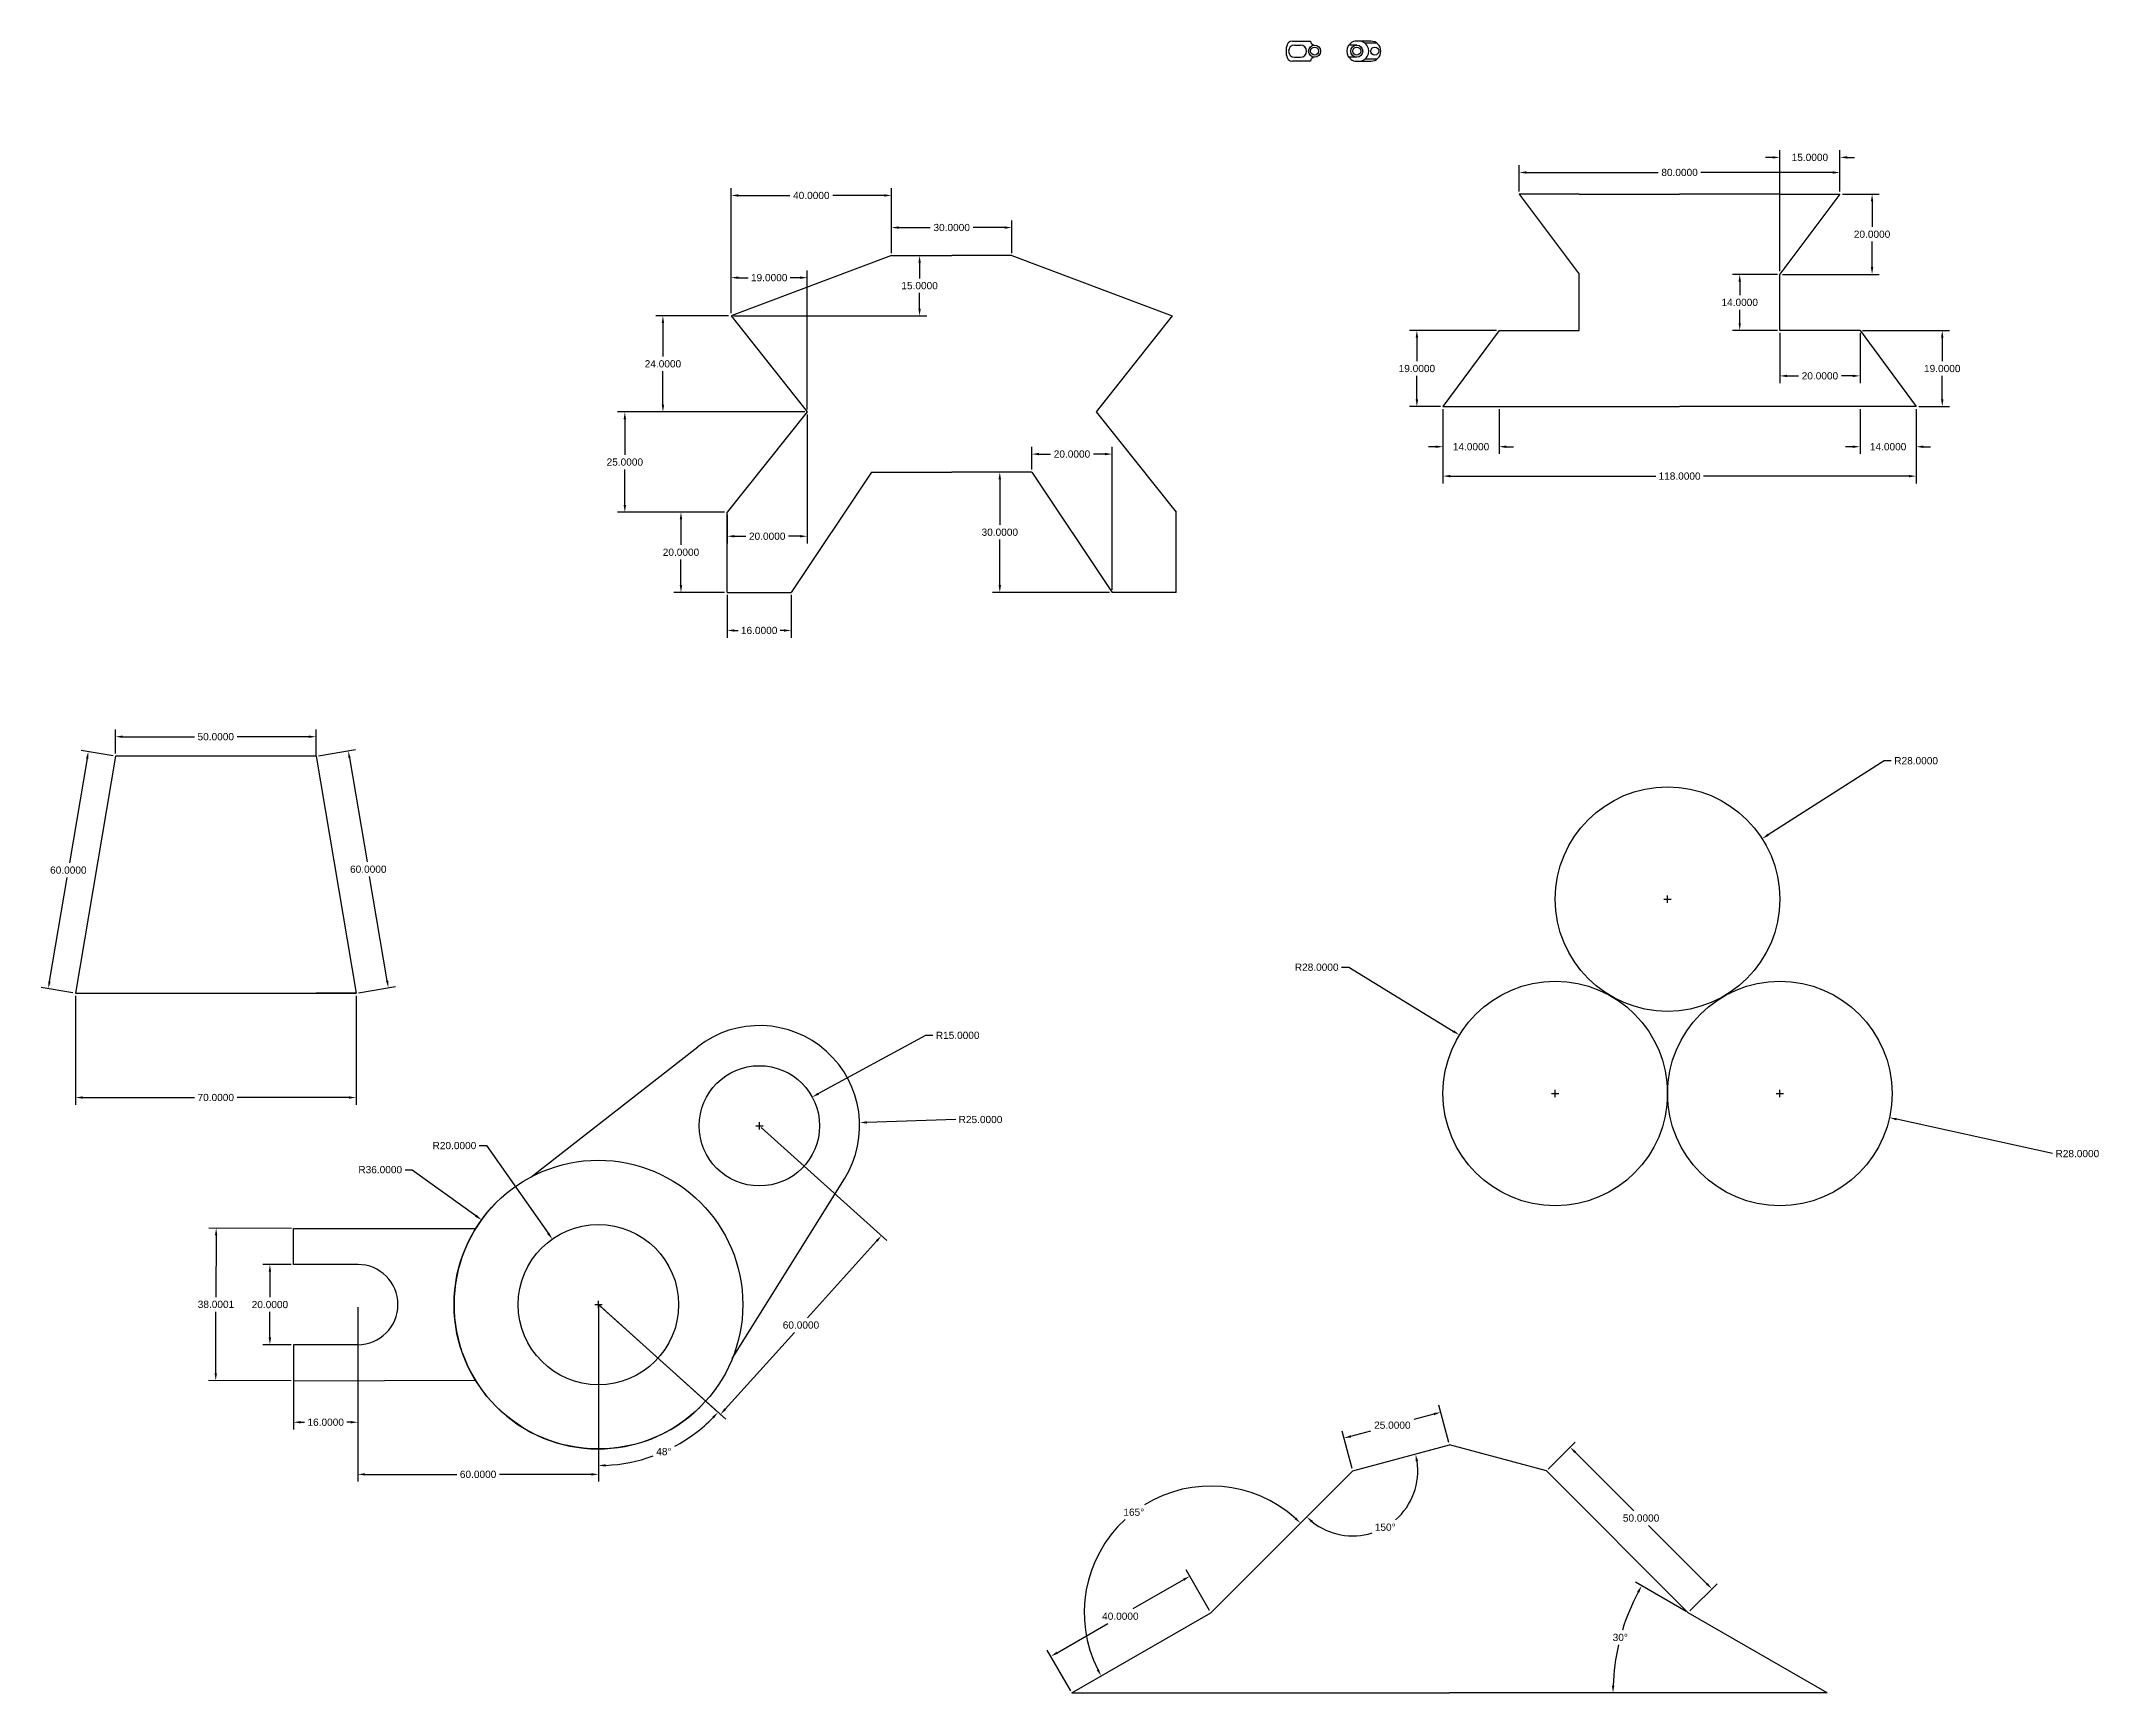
# Model space of a CAD drawing. Header units: metres. Extents: x -308 to 205, y -400 to 12.
import ezdxf

# ---------------------------------------------------------------- set-up
doc = ezdxf.new("R2010")
doc.units = ezdxf.units.M
doc.header["$MEASUREMENT"] = 0
doc.styles.get("Standard").update_dxf_attribs({"font": 'arial.ttf'})
doc.dimstyles.get("Standard").update_dxf_attribs({"dimscale": 10, "dimtxt": 0.18, "dimasz": 0.18, "dimexe": 0.18, "dimexo": 0.0625, "dimgap": 0.09, "dimtad": 0, "dimtih": 1, "dimtoh": 1, "dimdec": 4, "dimzin": 0, "dimdsep": 46, "dimtxsty": 'Standard', "dimcen": 0.09, "dimadec": 0, "dimazin": 0, "dimtfac": 1, "dimtdec": 4, "dimtofl": 0, "dimtmove": 0, "dimatfit": 3, "dimfxl": 1, "dimtolj": 1, "dimtzin": 0, "dimarcsym": 0})

msp = doc.modelspace()

# ---------------------------------------------------------------- blocks, each defined once
blk = doc.blocks.new('*D2')
at = {"color": 0, "lineweight": -2, "transparency": 16777216}
for p, q in [((41.5, -79.29), (41.5, -90.47)), ((55.5, -79.29), (55.5, -90.47)), ((39.7, -88.67), (37.9, -88.67)), ((57.3, -88.67), (59.1, -88.67))]:
    blk.add_line(p, q, dxfattribs=at)
at = {"color": 0, "transparency": 16777216}
for points in [[(39.7, -88.37), (39.7, -88.97), (41.5, -88.67)], [(57.3, -88.37), (57.3, -88.97), (55.5, -88.67)]]:
    blk.add_solid(points, dxfattribs=at)
at = {"layer": 'Defpoints', "color": 0, "transparency": 16777216}
for p in [(41.5, -78.67), (55.5, -78.67), (41.5, -88.67)]:
    blk.add_point(p, dxfattribs=at)
at = {"color": 0, "transparency": 16777216, "insert": (48.5, -88.67), "char_height": 1.8, "attachment_point": 5}
blk.add_mtext('\\A1;14.0000', dxfattribs=at)
blk = doc.blocks.new('*D3')
at = {"color": 0, "lineweight": -2, "transparency": 16777216}
for p, q in [((54.88, -59.67), (33.2, -59.67)), ((35, -61.47), (35, -67.35)), ((35, -76.87), (35, -70.99)), ((40.88, -78.67), (33.2, -78.67))]:
    blk.add_line(p, q, dxfattribs=at)
at = {"color": 0, "transparency": 16777216}
for points in [[(34.7, -61.47), (35.3, -61.47), (35, -59.67)], [(34.7, -76.87), (35.3, -76.87), (35, -78.67)]]:
    blk.add_solid(points, dxfattribs=at)
at = {"layer": 'Defpoints', "color": 0, "transparency": 16777216}
for p in [(55.5, -59.67), (35, -78.67), (41.5, -78.67)]:
    blk.add_point(p, dxfattribs=at)
at = {"color": 0, "transparency": 16777216, "insert": (35, -69.17), "char_height": 1.8, "attachment_point": 5}
blk.add_mtext('\\A1;19.0000', dxfattribs=at)
blk = doc.blocks.new('*D4')
at = {"color": 0, "lineweight": -2, "transparency": 16777216}
for p, q in [((145.5, -79.29), (145.5, -90.47)), ((159.5, -79.29), (159.5, -90.47)), ((143.7, -88.67), (141.9, -88.67)), ((161.3, -88.67), (163.1, -88.67))]:
    blk.add_line(p, q, dxfattribs=at)
at = {"color": 0, "transparency": 16777216}
for points in [[(143.7, -88.37), (143.7, -88.97), (145.5, -88.67)], [(161.3, -88.37), (161.3, -88.97), (159.5, -88.67)]]:
    blk.add_solid(points, dxfattribs=at)
at = {"layer": 'Defpoints', "color": 0, "transparency": 16777216}
for p in [(145.5, -78.67), (159.5, -78.67), (159.5, -88.67)]:
    blk.add_point(p, dxfattribs=at)
at = {"color": 0, "transparency": 16777216, "insert": (152.5, -88.67), "char_height": 1.8, "attachment_point": 5}
blk.add_mtext('\\A1;14.0000', dxfattribs=at)
blk = doc.blocks.new('*D5')
at = {"color": 0, "lineweight": -2, "transparency": 16777216}
for p, q in [((146.13, -59.67), (167.8, -59.67)), ((166, -61.47), (166, -67.35)), ((166, -76.87), (166, -70.99)), ((160.13, -78.67), (167.8, -78.67))]:
    blk.add_line(p, q, dxfattribs=at)
at = {"color": 0, "transparency": 16777216}
for points in [[(165.7, -61.47), (166.3, -61.47), (166, -59.67)], [(165.7, -76.87), (166.3, -76.87), (166, -78.67)]]:
    blk.add_solid(points, dxfattribs=at)
at = {"layer": 'Defpoints', "color": 0, "transparency": 16777216}
for p in [(145.5, -59.67), (159.5, -78.67), (166, -78.67)]:
    blk.add_point(p, dxfattribs=at)
at = {"color": 0, "transparency": 16777216, "insert": (166, -69.17), "char_height": 1.8, "attachment_point": 5}
blk.add_mtext('\\A1;19.0000', dxfattribs=at)
blk = doc.blocks.new('*D6')
at = {"color": 0, "lineweight": -2, "transparency": 16777216}
for p, q in [((41.5, -79.29), (41.5, -97.8)), ((159.5, -79.29), (159.5, -97.8)), ((43.3, -96), (94.56, -96)), ((157.7, -96), (106.45, -96))]:
    blk.add_line(p, q, dxfattribs=at)
at = {"color": 0, "transparency": 16777216}
for points in [[(43.3, -95.7), (43.3, -96.3), (41.5, -96)], [(157.7, -95.7), (157.7, -96.3), (159.5, -96)]]:
    blk.add_solid(points, dxfattribs=at)
at = {"layer": 'Defpoints', "color": 0, "transparency": 16777216}
for p in [(41.5, -78.67), (159.5, -78.67), (41.5, -96)]:
    blk.add_point(p, dxfattribs=at)
at = {"color": 0, "transparency": 16777216, "insert": (100.5, -96), "char_height": 1.8, "attachment_point": 5}
blk.add_mtext('\\A1;118.0000', dxfattribs=at)
blk = doc.blocks.new('*D7')
at = {"color": 0, "lineweight": -2, "transparency": 16777216}
for p, q in [((125.5, -60.29), (125.5, -72.8)), ((145.5, -60.29), (145.5, -72.8)), ((127.3, -71), (130.16, -71)), ((143.7, -71), (140.85, -71))]:
    blk.add_line(p, q, dxfattribs=at)
at = {"color": 0, "transparency": 16777216}
for points in [[(127.3, -70.7), (127.3, -71.3), (125.5, -71)], [(143.7, -70.7), (143.7, -71.3), (145.5, -71)]]:
    blk.add_solid(points, dxfattribs=at)
at = {"layer": 'Defpoints', "color": 0, "transparency": 16777216}
for p in [(125.5, -59.67), (145.5, -59.67), (125.5, -71)]:
    blk.add_point(p, dxfattribs=at)
at = {"color": 0, "transparency": 16777216, "insert": (135.5, -71), "char_height": 1.8, "attachment_point": 5}
blk.add_mtext('\\A1;20.0000', dxfattribs=at)
blk = doc.blocks.new('*D8')
at = {"color": 0, "lineweight": -2, "transparency": 16777216}
for p, q in [((124.88, -45.67), (113.7, -45.67)), ((115.5, -47.47), (115.5, -50.85)), ((115.5, -57.87), (115.5, -54.49)), ((124.88, -59.67), (113.7, -59.67))]:
    blk.add_line(p, q, dxfattribs=at)
at = {"color": 0, "transparency": 16777216}
for points in [[(115.2, -47.47), (115.8, -47.47), (115.5, -45.67)], [(115.2, -57.87), (115.8, -57.87), (115.5, -59.67)]]:
    blk.add_solid(points, dxfattribs=at)
at = {"layer": 'Defpoints', "color": 0, "transparency": 16777216}
for p in [(115.5, -45.67), (125.5, -45.67), (125.5, -59.67)]:
    blk.add_point(p, dxfattribs=at)
at = {"color": 0, "transparency": 16777216, "insert": (115.5, -52.67), "char_height": 1.8, "attachment_point": 5}
blk.add_mtext('\\A1;14.0000', dxfattribs=at)
blk = doc.blocks.new('*D10')
at = {"color": 0, "lineweight": -2, "transparency": 16777216}
for p, q in [((60.5, -25.04), (60.5, -18.46)), ((62.3, -20.26), (95.17, -20.26)), ((138.7, -20.26), (105.84, -20.26)), ((140.5, -25.04), (140.5, -18.46))]:
    blk.add_line(p, q, dxfattribs=at)
at = {"color": 0, "transparency": 16777216}
for points in [[(62.3, -19.96), (62.3, -20.56), (60.5, -20.26)], [(138.7, -19.96), (138.7, -20.56), (140.5, -20.26)]]:
    blk.add_solid(points, dxfattribs=at)
at = {"layer": 'Defpoints', "color": 0, "transparency": 16777216}
for p in [(140.5, -20.26), (60.5, -25.67), (140.5, -25.67)]:
    blk.add_point(p, dxfattribs=at)
at = {"color": 0, "transparency": 16777216, "insert": (100.5, -20.26), "char_height": 1.8, "attachment_point": 5}
blk.add_mtext('\\A1;80.0000', dxfattribs=at)
blk = doc.blocks.new('*D11')
at = {"color": 0, "lineweight": -2, "transparency": 16777216}
for p, q in [((125.5, -44.88), (125.5, -14.7)), ((140.5, -24.88), (140.5, -14.7)), ((123.7, -16.5), (121.9, -16.5)), ((142.3, -16.5), (144.1, -16.5))]:
    blk.add_line(p, q, dxfattribs=at)
at = {"color": 0, "transparency": 16777216}
for points in [[(123.7, -16.2), (123.7, -16.8), (125.5, -16.5)], [(142.3, -16.2), (142.3, -16.8), (140.5, -16.5)]]:
    blk.add_solid(points, dxfattribs=at)
at = {"layer": 'Defpoints', "color": 0, "transparency": 16777216}
for p in [(125.5, -16.5), (140.5, -25.5), (125.5, -45.5)]:
    blk.add_point(p, dxfattribs=at)
at = {"color": 0, "transparency": 16777216, "insert": (133, -16.5), "char_height": 1.8, "attachment_point": 5}
blk.add_mtext('\\A1;15.0000', dxfattribs=at)
blk = doc.blocks.new('*D12')
at = {"color": 0, "lineweight": -2, "transparency": 16777216}
for p, q in [((141.13, -25.67), (150.3, -25.67)), ((148.5, -27.47), (148.5, -33.85)), ((148.5, -43.87), (148.5, -37.49)), ((126.13, -45.67), (150.3, -45.67))]:
    blk.add_line(p, q, dxfattribs=at)
at = {"color": 0, "transparency": 16777216}
for points in [[(148.2, -27.47), (148.8, -27.47), (148.5, -25.67)], [(148.2, -43.87), (148.8, -43.87), (148.5, -45.67)]]:
    blk.add_solid(points, dxfattribs=at)
at = {"layer": 'Defpoints', "color": 0, "transparency": 16777216}
for p in [(140.5, -25.67), (125.5, -45.67), (148.5, -45.67)]:
    blk.add_point(p, dxfattribs=at)
at = {"color": 0, "transparency": 16777216, "insert": (148.5, -35.67), "char_height": 1.8, "attachment_point": 5}
blk.add_mtext('\\A1;20.0000', dxfattribs=at)
blk = doc.blocks.new('*D13')
at = {"color": 0, "lineweight": -2, "transparency": 16777216}
for p, q in [((-61.63, -95), (-70.8, -95)), ((-69, -96.8), (-69, -108.18)), ((-69, -123.2), (-69, -111.82)), ((-41.63, -125), (-70.8, -125))]:
    blk.add_line(p, q, dxfattribs=at)
at = {"color": 0, "transparency": 16777216}
for points in [[(-69.3, -96.8), (-68.7, -96.8), (-69, -95)], [(-69.3, -123.2), (-68.7, -123.2), (-69, -125)]]:
    blk.add_solid(points, dxfattribs=at)
at = {"layer": 'Defpoints', "color": 0, "transparency": 16777216}
for p in [(-61, -95), (-69, -125), (-41, -125)]:
    blk.add_point(p, dxfattribs=at)
at = {"color": 0, "transparency": 16777216, "insert": (-69, -110), "char_height": 1.8, "attachment_point": 5}
blk.add_mtext('\\A1;30.0000', dxfattribs=at)
blk = doc.blocks.new('*D14')
at = {"color": 0, "lineweight": -2, "transparency": 16777216}
for p, q in [((-61, -94.38), (-61, -88.7)), ((-59.2, -90.5), (-56.35, -90.5)), ((-42.8, -90.5), (-45.65, -90.5)), ((-41, -124.38), (-41, -88.7))]:
    blk.add_line(p, q, dxfattribs=at)
at = {"color": 0, "transparency": 16777216}
for points in [[(-59.2, -90.2), (-59.2, -90.8), (-61, -90.5)], [(-42.8, -90.2), (-42.8, -90.8), (-41, -90.5)]]:
    blk.add_solid(points, dxfattribs=at)
at = {"layer": 'Defpoints', "color": 0, "transparency": 16777216}
for p in [(-41, -90.5), (-61, -95), (-41, -125)]:
    blk.add_point(p, dxfattribs=at)
at = {"color": 0, "transparency": 16777216, "insert": (-51, -90.5), "char_height": 1.8, "attachment_point": 5}
blk.add_mtext('\\A1;20.0000', dxfattribs=at)
blk = doc.blocks.new('*D15')
at = {"color": 0, "lineweight": -2, "transparency": 16777216}
for p, q in [((-137, -125.62), (-137, -136.3)), ((-121, -125.62), (-121, -136.3)), ((-135.2, -134.5), (-134.25, -134.5)), ((-122.8, -134.5), (-123.75, -134.5))]:
    blk.add_line(p, q, dxfattribs=at)
at = {"color": 0, "transparency": 16777216}
for points in [[(-135.2, -134.2), (-135.2, -134.8), (-137, -134.5)], [(-122.8, -134.2), (-122.8, -134.8), (-121, -134.5)]]:
    blk.add_solid(points, dxfattribs=at)
at = {"layer": 'Defpoints', "color": 0, "transparency": 16777216}
for p in [(-137, -125), (-121, -125), (-121, -134.5)]:
    blk.add_point(p, dxfattribs=at)
at = {"color": 0, "transparency": 16777216, "insert": (-129, -134.5), "char_height": 1.8, "attachment_point": 5}
blk.add_mtext('\\A1;16.0000', dxfattribs=at)
blk = doc.blocks.new('*D16')
at = {"color": 0, "lineweight": -2, "transparency": 16777216}
for p, q in [((-96, -40.37), (-96, -32.2)), ((-94.2, -34), (-86.33, -34)), ((-67.8, -34), (-75.67, -34)), ((-66, -40.37), (-66, -32.2))]:
    blk.add_line(p, q, dxfattribs=at)
at = {"color": 0, "transparency": 16777216}
for points in [[(-94.2, -33.7), (-94.2, -34.3), (-96, -34)], [(-67.8, -33.7), (-67.8, -34.3), (-66, -34)]]:
    blk.add_solid(points, dxfattribs=at)
at = {"layer": 'Defpoints', "color": 0, "transparency": 16777216}
for p in [(-66, -34), (-96, -41), (-66, -41)]:
    blk.add_point(p, dxfattribs=at)
at = {"color": 0, "transparency": 16777216, "insert": (-81, -34), "char_height": 1.8, "attachment_point": 5}
blk.add_mtext('\\A1;30.0000', dxfattribs=at)
blk = doc.blocks.new('*D17')
at = {"color": 0, "lineweight": -2, "transparency": 16777216}
for p, q in [((-136, -55.37), (-136, -24.2)), ((-96, -40.37), (-96, -24.2)), ((-134.2, -26), (-121.37, -26)), ((-97.8, -26), (-110.63, -26))]:
    blk.add_line(p, q, dxfattribs=at)
at = {"color": 0, "transparency": 16777216}
for points in [[(-134.2, -25.7), (-134.2, -26.3), (-136, -26)], [(-97.8, -25.7), (-97.8, -26.3), (-96, -26)]]:
    blk.add_solid(points, dxfattribs=at)
at = {"layer": 'Defpoints', "color": 0, "transparency": 16777216}
for p in [(-136, -26), (-96, -41), (-136, -56)]:
    blk.add_point(p, dxfattribs=at)
at = {"color": 0, "transparency": 16777216, "insert": (-116, -26), "char_height": 1.8, "attachment_point": 5}
blk.add_mtext('\\A1;40.0000', dxfattribs=at)
blk = doc.blocks.new('*D18')
at = {"color": 0, "lineweight": -2, "transparency": 16777216}
for p, q in [((-95.38, -41), (-87.2, -41)), ((-89, -42.8), (-89, -46.68)), ((-89, -54.2), (-89, -50.32)), ((-135.38, -56), (-87.2, -56))]:
    blk.add_line(p, q, dxfattribs=at)
at = {"color": 0, "transparency": 16777216}
for points in [[(-89.3, -42.8), (-88.7, -42.8), (-89, -41)], [(-89.3, -54.2), (-88.7, -54.2), (-89, -56)]]:
    blk.add_solid(points, dxfattribs=at)
at = {"layer": 'Defpoints', "color": 0, "transparency": 16777216}
for p in [(-96, -41), (-136, -56), (-89, -56)]:
    blk.add_point(p, dxfattribs=at)
at = {"color": 0, "transparency": 16777216, "insert": (-89, -48.5), "char_height": 1.8, "attachment_point": 5}
blk.add_mtext('\\A1;15.0000', dxfattribs=at)
blk = doc.blocks.new('*D19')
at = {"color": 0, "lineweight": -2, "transparency": 16777216}
for p, q in [((-136, -55.38), (-136, -44.7)), ((-117, -79.37), (-117, -44.7)), ((-134.2, -46.5), (-131.75, -46.5)), ((-118.8, -46.5), (-121.25, -46.5))]:
    blk.add_line(p, q, dxfattribs=at)
at = {"color": 0, "transparency": 16777216}
for points in [[(-134.2, -46.2), (-134.2, -46.8), (-136, -46.5)], [(-118.8, -46.2), (-118.8, -46.8), (-117, -46.5)]]:
    blk.add_solid(points, dxfattribs=at)
at = {"layer": 'Defpoints', "color": 0, "transparency": 16777216}
for p in [(-136, -46.5), (-136, -56), (-117, -80)]:
    blk.add_point(p, dxfattribs=at)
at = {"color": 0, "transparency": 16777216, "insert": (-126.5, -46.5), "char_height": 1.8, "attachment_point": 5}
blk.add_mtext('\\A1;19.0000', dxfattribs=at)
blk = doc.blocks.new('*D20')
at = {"color": 0, "lineweight": -2, "transparency": 16777216}
for p, q in [((-136.63, -56), (-154.8, -56)), ((-153, -57.8), (-153, -66.18)), ((-153, -78.2), (-153, -69.82)), ((-117.63, -80), (-154.8, -80))]:
    blk.add_line(p, q, dxfattribs=at)
at = {"color": 0, "transparency": 16777216}
for points in [[(-153.3, -57.8), (-152.7, -57.8), (-153, -56)], [(-153.3, -78.2), (-152.7, -78.2), (-153, -80)]]:
    blk.add_solid(points, dxfattribs=at)
at = {"layer": 'Defpoints', "color": 0, "transparency": 16777216}
for p in [(-136, -56), (-153, -80), (-117, -80)]:
    blk.add_point(p, dxfattribs=at)
at = {"color": 0, "transparency": 16777216, "insert": (-153, -68), "char_height": 1.8, "attachment_point": 5}
blk.add_mtext('\\A1;24.0000', dxfattribs=at)
blk = doc.blocks.new('*D21')
at = {"color": 0, "lineweight": -2, "transparency": 16777216}
for p, q in [((-117.63, -80), (-164.3, -80)), ((-162.5, -81.8), (-162.5, -90.68)), ((-162.5, -103.2), (-162.5, -94.32)), ((-137.63, -105), (-164.3, -105))]:
    blk.add_line(p, q, dxfattribs=at)
at = {"color": 0, "transparency": 16777216}
for points in [[(-162.8, -81.8), (-162.2, -81.8), (-162.5, -80)], [(-162.8, -103.2), (-162.2, -103.2), (-162.5, -105)]]:
    blk.add_solid(points, dxfattribs=at)
at = {"layer": 'Defpoints', "color": 0, "transparency": 16777216}
for p in [(-117, -80), (-162.5, -105), (-137, -105)]:
    blk.add_point(p, dxfattribs=at)
at = {"color": 0, "transparency": 16777216, "insert": (-162.5, -92.5), "char_height": 1.8, "attachment_point": 5}
blk.add_mtext('\\A1;25.0000', dxfattribs=at)
blk = doc.blocks.new('*D22')
at = {"color": 0, "lineweight": -2, "transparency": 16777216}
for p, q in [((-117, -80.62), (-117, -112.8)), ((-137, -105.62), (-137, -112.8)), ((-135.2, -111), (-132.35, -111)), ((-118.8, -111), (-121.65, -111))]:
    blk.add_line(p, q, dxfattribs=at)
at = {"color": 0, "transparency": 16777216}
for points in [[(-135.2, -110.7), (-135.2, -111.3), (-137, -111)], [(-118.8, -110.7), (-118.8, -111.3), (-117, -111)]]:
    blk.add_solid(points, dxfattribs=at)
at = {"layer": 'Defpoints', "color": 0, "transparency": 16777216}
for p in [(-117, -80), (-137, -105), (-137, -111)]:
    blk.add_point(p, dxfattribs=at)
at = {"color": 0, "transparency": 16777216, "insert": (-127, -111), "char_height": 1.8, "attachment_point": 5}
blk.add_mtext('\\A1;20.0000', dxfattribs=at)
blk = doc.blocks.new('*D23')
at = {"color": 0, "lineweight": -2, "transparency": 16777216}
for p, q in [((-137.63, -105), (-150.3, -105)), ((-148.5, -106.8), (-148.5, -113.18)), ((-148.5, -123.2), (-148.5, -116.82)), ((-137.63, -125), (-150.3, -125))]:
    blk.add_line(p, q, dxfattribs=at)
at = {"color": 0, "transparency": 16777216}
for points in [[(-148.8, -106.8), (-148.2, -106.8), (-148.5, -105)], [(-148.8, -123.2), (-148.2, -123.2), (-148.5, -125)]]:
    blk.add_solid(points, dxfattribs=at)
at = {"layer": 'Defpoints', "color": 0, "transparency": 16777216}
for p in [(-137, -105), (-148.5, -125), (-137, -125)]:
    blk.add_point(p, dxfattribs=at)
at = {"color": 0, "transparency": 16777216, "insert": (-148.5, -115), "char_height": 1.8, "attachment_point": 5}
blk.add_mtext('\\A1;20.0000', dxfattribs=at)
blk = doc.blocks.new('*D24')
at = {"color": 0, "lineweight": -2, "transparency": 16777216}
for p, q in [((-198.8, -263), (-197, -263)), ((-197, -263), (-181.64, -284.82)), ((-169.99, -302.65), (-168.19, -302.65)), ((-169.09, -303.55), (-169.09, -301.75))]:
    blk.add_line(p, q, dxfattribs=at)
at = {"color": 0, "transparency": 16777216}
blk.add_solid([(-181.39, -284.65), (-181.88, -284.99), (-180.6, -286.29)], dxfattribs=at)
at = {"layer": 'Defpoints', "color": 0, "transparency": 16777216}
for p in [(-180.6, -286.29), (-169.09, -302.65)]:
    blk.add_point(p, dxfattribs=at)
at = {"color": 0, "transparency": 16777216, "insert": (-204.99, -263), "char_height": 1.8, "attachment_point": 5}
blk.add_mtext('\\A1;R20.0000', dxfattribs=at)
blk = doc.blocks.new('*D25')
at = {"color": 0, "lineweight": -2, "transparency": 16777216}
for p, q in [((-217.3, -269), (-215.5, -269)), ((-215.5, -269), (-199.69, -280.46)), ((-169.99, -302.65), (-168.19, -302.65)), ((-169.09, -303.55), (-169.09, -301.75))]:
    blk.add_line(p, q, dxfattribs=at)
at = {"color": 0, "transparency": 16777216}
blk.add_solid([(-199.52, -280.22), (-199.87, -280.7), (-198.23, -281.52)], dxfattribs=at)
at = {"layer": 'Defpoints', "color": 0, "transparency": 16777216}
for p in [(-198.23, -281.52), (-169.09, -302.65)]:
    blk.add_point(p, dxfattribs=at)
at = {"color": 0, "transparency": 16777216, "insert": (-223.49, -269), "char_height": 1.8, "attachment_point": 5}
blk.add_mtext('\\A1;R36.0000', dxfattribs=at)
blk = doc.blocks.new('*D28')
at = {"color": 0, "lineweight": -2, "transparency": 16777216}
for p, q in [((-245.71, -292.65), (-252.8, -292.65)), ((-251, -294.45), (-251, -300.83)), ((-251, -310.85), (-251, -304.47)), ((-245.71, -312.65), (-252.8, -312.65))]:
    blk.add_line(p, q, dxfattribs=at)
at = {"color": 0, "transparency": 16777216}
for points in [[(-251.3, -294.45), (-250.7, -294.45), (-251, -292.65)], [(-251.3, -310.85), (-250.7, -310.85), (-251, -312.65)]]:
    blk.add_solid(points, dxfattribs=at)
at = {"layer": 'Defpoints', "color": 0, "transparency": 16777216}
for p in [(-245.09, -292.65), (-251, -312.65), (-245.09, -312.65)]:
    blk.add_point(p, dxfattribs=at)
at = {"color": 0, "transparency": 16777216, "insert": (-251, -302.65), "char_height": 1.8, "attachment_point": 5}
blk.add_mtext('\\A1;20.0000', dxfattribs=at)
blk = doc.blocks.new('*D29')
at = {"color": 0, "lineweight": -2, "transparency": 16777216}
for p, q in [((-245.62, -283.65), (-266.21, -283.59)), ((-264.41, -285.4), (-264.45, -300.78)), ((-264.5, -319.8), (-264.46, -304.42)), ((-245.71, -321.65), (-266.3, -321.59))]:
    blk.add_line(p, q, dxfattribs=at)
at = {"color": 0, "transparency": 16777216}
for points in [[(-264.71, -285.4), (-264.11, -285.4), (-264.41, -283.6)], [(-264.8, -319.8), (-264.2, -319.8), (-264.5, -321.6)]]:
    blk.add_solid(points, dxfattribs=at)
at = {"layer": 'Defpoints', "color": 0, "transparency": 16777216}
for p in [(-244.99, -283.65), (-264.5, -321.6), (-245.09, -321.65)]:
    blk.add_point(p, dxfattribs=at)
at = {"color": 0, "transparency": 16777216, "insert": (-264.45, -302.6), "char_height": 1.8, "attachment_point": 5}
blk.add_mtext('\\A1;38.0001', dxfattribs=at)
blk = doc.blocks.new('*D30')
at = {"color": 0, "lineweight": -2, "transparency": 16777216}
for p, q in [((-245.09, -313.27), (-245.09, -333.8)), ((-229.09, -313.27), (-229.09, -333.8)), ((-243.29, -332), (-242.34, -332)), ((-230.89, -332), (-231.84, -332))]:
    blk.add_line(p, q, dxfattribs=at)
at = {"color": 0, "transparency": 16777216}
for points in [[(-243.29, -331.7), (-243.29, -332.3), (-245.09, -332)], [(-230.89, -331.7), (-230.89, -332.3), (-229.09, -332)]]:
    blk.add_solid(points, dxfattribs=at)
at = {"layer": 'Defpoints', "color": 0, "transparency": 16777216}
for p in [(-245.09, -312.65), (-229.09, -312.65), (-229.09, -332)]:
    blk.add_point(p, dxfattribs=at)
at = {"color": 0, "transparency": 16777216, "insert": (-237.09, -332), "char_height": 1.8, "attachment_point": 5}
blk.add_mtext('\\A1;16.0000', dxfattribs=at)
blk = doc.blocks.new('*D31')
at = {"color": 0, "lineweight": -2, "transparency": 16777216}
for p, q in [((-229.09, -303.27), (-229.09, -346.8)), ((-169.09, -303.27), (-169.09, -346.8)), ((-227.29, -345), (-204.43, -345)), ((-170.89, -345), (-193.75, -345))]:
    blk.add_line(p, q, dxfattribs=at)
at = {"color": 0, "transparency": 16777216}
for points in [[(-227.29, -344.7), (-227.29, -345.3), (-229.09, -345)], [(-170.89, -344.7), (-170.89, -345.3), (-169.09, -345)]]:
    blk.add_solid(points, dxfattribs=at)
at = {"layer": 'Defpoints', "color": 0, "transparency": 16777216}
for p in [(-229.09, -302.65), (-169.09, -302.65), (-169.09, -345)]:
    blk.add_point(p, dxfattribs=at)
at = {"color": 0, "transparency": 16777216, "insert": (-199.09, -345), "char_height": 1.8, "attachment_point": 5}
blk.add_mtext('\\A1;60.0000', dxfattribs=at)
blk = doc.blocks.new('*D33')
at = {"color": 0, "lineweight": -2, "transparency": 16777216}
blk.add_line((-138.9, -329.83), (-137.91, -330.72), dxfattribs=at)
for start, end in [(298.2962, 315.4311), (272.5689, 289.843)]:
    blk.add_arc((-169.09, -302.65), 40.15, start, end, dxfattribs=at)
at = {"color": 0, "transparency": 16777216}
for points in [[(-140.7, -330.62), (-140.27, -331.03), (-139.25, -329.51)], [(-167.28, -343.06), (-167.3, -342.46), (-169.09, -342.8)]]:
    blk.add_solid(points, dxfattribs=at)
at = {"layer": 'Defpoints', "color": 0, "transparency": 16777216}
for p in [(-169.09, -302.65), (-169.09, -302.65), (-139.36, -329.41), (-158.02, -341.24), (-169.09, -345)]:
    blk.add_point(p, dxfattribs=at)
at = {"color": 0, "transparency": 16777216, "insert": (-152.76, -339.33), "char_height": 1.8, "attachment_point": 5}
blk.add_mtext('\\A1;48°', dxfattribs=at)
blk = doc.blocks.new('*D34')
at = {"color": 0, "lineweight": -2, "transparency": 16777216}
for p, q in [((-87.5, -235.5), (-114.19, -250.03)), ((-85.7, -235.5), (-87.5, -235.5)), ((-129.84, -258.06), (-128.04, -258.06)), ((-128.94, -258.96), (-128.94, -257.16))]:
    blk.add_line(p, q, dxfattribs=at)
at = {"color": 0, "transparency": 16777216}
blk.add_solid([(-114.33, -249.76), (-114.04, -250.29), (-115.77, -250.89)], dxfattribs=at)
at = {"layer": 'Defpoints', "color": 0, "transparency": 16777216}
for p in [(-115.77, -250.89), (-128.94, -258.06)]:
    blk.add_point(p, dxfattribs=at)
at = {"color": 0, "transparency": 16777216, "insert": (-79.51, -235.5), "char_height": 1.8, "attachment_point": 5}
blk.add_mtext('\\A1;R15.0000', dxfattribs=at)
blk = doc.blocks.new('*D35')
at = {"color": 0, "lineweight": -2, "transparency": 16777216}
for p, q in [((-80, -256.5), (-102.15, -257.21)), ((-129.84, -258.06), (-128.04, -258.06)), ((-128.94, -258.96), (-128.94, -257.16))]:
    blk.add_line(p, q, dxfattribs=at)
at = {"color": 0, "transparency": 16777216}
blk.add_solid([(-102.16, -256.91), (-102.14, -257.51), (-103.95, -257.26)], dxfattribs=at)
at = {"layer": 'Defpoints', "color": 0, "transparency": 16777216}
for p in [(-128.94, -258.06), (-103.95, -257.26)]:
    blk.add_point(p, dxfattribs=at)
at = {"color": 0, "transparency": 16777216, "insert": (-73.81, -256.5), "char_height": 1.8, "attachment_point": 5}
blk.add_mtext('\\A1;R25.0000', dxfattribs=at)
blk = doc.blocks.new('*D36')
at = {"color": 0, "lineweight": -2, "transparency": 16777216}
for p, q in [((151.5, -167), (122.61, -185.46)), ((153.3, -167), (151.5, -167)), ((96.6, -201.5), (98.4, -201.5)), ((97.5, -202.4), (97.5, -200.6))]:
    blk.add_line(p, q, dxfattribs=at)
at = {"color": 0, "transparency": 16777216}
blk.add_solid([(122.45, -185.2), (122.77, -185.71), (121.09, -186.43)], dxfattribs=at)
at = {"layer": 'Defpoints', "color": 0, "transparency": 16777216}
for p in [(121.09, -186.43), (97.5, -201.5)]:
    blk.add_point(p, dxfattribs=at)
at = {"color": 0, "transparency": 16777216, "insert": (159.49, -167), "char_height": 1.8, "attachment_point": 5}
blk.add_mtext('\\A1;R28.0000', dxfattribs=at)
blk = doc.blocks.new('*D37')
at = {"color": 0, "lineweight": -2, "transparency": 16777216}
for p, q in [((16.2, -218.5), (18, -218.5)), ((18, -218.5), (44.08, -234.45)), ((68.6, -250), (70.4, -250)), ((69.5, -250.9), (69.5, -249.1))]:
    blk.add_line(p, q, dxfattribs=at)
at = {"color": 0, "transparency": 16777216}
blk.add_solid([(44.23, -234.19), (43.92, -234.71), (45.61, -235.39)], dxfattribs=at)
at = {"layer": 'Defpoints', "color": 0, "transparency": 16777216}
for p in [(45.61, -235.39), (69.5, -250)]:
    blk.add_point(p, dxfattribs=at)
at = {"color": 0, "transparency": 16777216, "insert": (10.01, -218.5), "char_height": 1.8, "attachment_point": 5}
blk.add_mtext('\\A1;R28.0000', dxfattribs=at)
blk = doc.blocks.new('*D38')
at = {"color": 0, "lineweight": -2, "transparency": 16777216}
for p, q in [((124.6, -250), (126.4, -250)), ((125.5, -250.9), (125.5, -249.1)), ((193.5, -265), (154.6, -256.42))]:
    blk.add_line(p, q, dxfattribs=at)
at = {"color": 0, "transparency": 16777216}
blk.add_solid([(154.67, -256.13), (154.54, -256.71), (152.84, -256.03)], dxfattribs=at)
at = {"layer": 'Defpoints', "color": 0, "transparency": 16777216}
for p in [(125.5, -250), (152.84, -256.03)]:
    blk.add_point(p, dxfattribs=at)
at = {"color": 0, "transparency": 16777216, "insert": (199.69, -265), "char_height": 1.8, "attachment_point": 5}
blk.add_mtext('\\A1;R28.0000', dxfattribs=at)
blk = doc.blocks.new('*D39')
at = {"color": 0, "lineweight": -2, "transparency": 16777216}
for p, q in [((-299.5, -225.62), (-299.5, -252.8)), ((-229.5, -225.62), (-229.5, -252.8)), ((-297.7, -251), (-269.83, -251)), ((-231.3, -251), (-259.17, -251))]:
    blk.add_line(p, q, dxfattribs=at)
at = {"color": 0, "transparency": 16777216}
for points in [[(-297.7, -250.7), (-297.7, -251.3), (-299.5, -251)], [(-231.3, -250.7), (-231.3, -251.3), (-229.5, -251)]]:
    blk.add_solid(points, dxfattribs=at)
at = {"layer": 'Defpoints', "color": 0, "transparency": 16777216}
for p in [(-299.5, -225), (-229.5, -225), (-229.5, -251)]:
    blk.add_point(p, dxfattribs=at)
at = {"color": 0, "transparency": 16777216, "insert": (-264.5, -251), "char_height": 1.8, "attachment_point": 5}
blk.add_mtext('\\A1;70.0000', dxfattribs=at)
blk = doc.blocks.new('*D40')
at = {"color": 0, "lineweight": -2, "transparency": 16777216}
for p, q in [((-289.5, -165.21), (-289.5, -159.2)), ((-287.7, -161), (-269.83, -161)), ((-241.3, -161), (-259.17, -161)), ((-239.5, -165.21), (-239.5, -159.2))]:
    blk.add_line(p, q, dxfattribs=at)
at = {"color": 0, "transparency": 16777216}
for points in [[(-287.7, -160.7), (-287.7, -161.3), (-289.5, -161)], [(-241.3, -160.7), (-241.3, -161.3), (-239.5, -161)]]:
    blk.add_solid(points, dxfattribs=at)
at = {"layer": 'Defpoints', "color": 0, "transparency": 16777216}
for p in [(-289.5, -161), (-289.5, -165.84), (-239.5, -165.84)]:
    blk.add_point(p, dxfattribs=at)
at = {"color": 0, "transparency": 16777216, "insert": (-264.5, -161), "char_height": 1.8, "attachment_point": 5}
blk.add_mtext('\\A1;50.0000', dxfattribs=at)
blk = doc.blocks.new('*D41')
at = {"color": 0, "lineweight": -2, "transparency": 16777216}
for p, q in [((-238.88, -165.74), (-229.69, -164.18)), ((-231.17, -166.26), (-226.78, -192.24)), ((-221.77, -221.87), (-226.16, -195.88)), ((-228.88, -224.9), (-219.69, -223.34))]:
    blk.add_line(p, q, dxfattribs=at)
at = {"color": 0, "transparency": 16777216}
for points in [[(-230.87, -166.21), (-231.46, -166.31), (-231.47, -164.48)], [(-221.47, -221.82), (-222.06, -221.92), (-221.47, -223.64)]]:
    blk.add_solid(points, dxfattribs=at)
at = {"layer": 'Defpoints', "color": 0, "transparency": 16777216}
for p in [(-239.5, -165.84), (-229.5, -225), (-221.47, -223.64)]:
    blk.add_point(p, dxfattribs=at)
at = {"color": 0, "transparency": 16777216, "insert": (-226.47, -194.06), "char_height": 1.8, "attachment_point": 5}
blk.add_mtext('\\A1;60.0000', dxfattribs=at)
blk = doc.blocks.new('*D42')
at = {"color": 0, "lineweight": -2, "transparency": 16777216}
for p, q in [((-296.56, -166.47), (-300.96, -192.46)), ((-290.12, -165.74), (-298.04, -164.4)), ((-305.96, -222.08), (-301.57, -196.1)), ((-300.12, -224.9), (-308.04, -223.56))]:
    blk.add_line(p, q, dxfattribs=at)
at = {"color": 0, "transparency": 16777216}
for points in [[(-296.86, -166.42), (-296.27, -166.52), (-296.26, -164.7)], [(-306.26, -222.03), (-305.67, -222.13), (-306.26, -223.86)]]:
    blk.add_solid(points, dxfattribs=at)
at = {"layer": 'Defpoints', "color": 0, "transparency": 16777216}
for p in [(-289.5, -165.84), (-306.26, -223.86), (-299.5, -225)]:
    blk.add_point(p, dxfattribs=at)
at = {"color": 0, "transparency": 16777216, "insert": (-301.26, -194.28), "char_height": 1.8, "attachment_point": 5}
blk.add_mtext('\\A1;60.0000', dxfattribs=at)
blk = doc.blocks.new('*D43')
at = {"color": 0, "lineweight": -2, "transparency": 16777216}
for p, q in [((-128.48, -258.48), (-97.17, -286.67)), ((-99.71, -286.8), (-116.94, -305.94)), ((-168.62, -303.07), (-137.32, -331.26)), ((-137.45, -328.71), (-120.22, -309.58))]:
    blk.add_line(p, q, dxfattribs=at)
at = {"color": 0, "transparency": 16777216}
for points in [[(-99.93, -286.6), (-99.49, -287), (-98.51, -285.46)], [(-137.67, -328.51), (-137.23, -328.92), (-138.65, -330.05)]]:
    blk.add_solid(points, dxfattribs=at)
at = {"layer": 'Defpoints', "color": 0, "transparency": 16777216}
for p in [(-128.94, -258.06), (-169.09, -302.65), (-138.65, -330.05)]:
    blk.add_point(p, dxfattribs=at)
at = {"color": 0, "transparency": 16777216, "insert": (-118.58, -307.76), "char_height": 1.8, "attachment_point": 5}
blk.add_mtext('\\A1;60.0000', dxfattribs=at)
blk = doc.blocks.new('*D44')
at = {"color": 0, "lineweight": -2, "transparency": 16777216}
for p, q in [((67.73, -343.7), (74.49, -336.95)), ((74.49, -339.49), (89.08, -354.08)), ((107.3, -372.3), (92.72, -357.72)), ((103.09, -379.06), (109.85, -372.3))]:
    blk.add_line(p, q, dxfattribs=at)
at = {"color": 0, "transparency": 16777216}
for points in [[(74.7, -339.28), (74.28, -339.7), (73.22, -338.22)], [(107.51, -372.09), (107.09, -372.51), (108.57, -373.57)]]:
    blk.add_solid(points, dxfattribs=at)
at = {"layer": 'Defpoints', "color": 0, "transparency": 16777216}
for p in [(67.29, -344.14), (108.57, -373.57), (102.65, -379.5)]:
    blk.add_point(p, dxfattribs=at)
at = {"color": 0, "transparency": 16777216, "insert": (90.9, -355.9), "char_height": 1.8, "attachment_point": 5}
blk.add_mtext('\\A1;50.0000', dxfattribs=at)
blk = doc.blocks.new('*D45')
at = {"color": 0, "lineweight": -2, "transparency": 16777216}
blk.add_line((102.11, -379.19), (89.49, -371.9), dxfattribs=at)
for start, end in [(151.9317, 162.9683), (167.0125, 178.0683)]:
    blk.add_arc((137.29, -399.5), 53.39, start, end, dxfattribs=at)
at = {"color": 0, "transparency": 16777216}
for points in [[(89.91, -374.23), (90.44, -374.52), (91.05, -372.8)], [(84.23, -397.71), (83.63, -397.7), (83.9, -399.5)]]:
    blk.add_solid(points, dxfattribs=at)
at = {"layer": 'Defpoints', "color": 0, "transparency": 16777216}
for p in [(102.65, -379.5), (87.12, -381.24), (66.79, -399.5), (137.29, -399.5), (137.29, -399.5)]:
    blk.add_point(p, dxfattribs=at)
at = {"color": 0, "transparency": 16777216, "insert": (85.72, -385.68), "char_height": 1.8, "attachment_point": 5}
blk.add_mtext('\\A1;30°', dxfattribs=at)
blk = doc.blocks.new('*D46')
at = {"color": 0, "lineweight": -2, "transparency": 16777216}
for p, q in [((-16.67, -378.96), (-22.52, -368.83)), ((-23.18, -371.29), (-35.79, -378.57)), ((-54.7, -389.49), (-42.09, -382.21)), ((-51.31, -398.96), (-57.16, -388.83))]:
    blk.add_line(p, q, dxfattribs=at)
at = {"color": 0, "transparency": 16777216}
for points in [[(-23.33, -371.03), (-23.03, -371.55), (-21.62, -370.39)], [(-54.85, -389.23), (-54.55, -389.75), (-56.26, -390.39)]]:
    blk.add_solid(points, dxfattribs=at)
at = {"layer": 'Defpoints', "color": 0, "transparency": 16777216}
for p in [(-21.62, -370.39), (-16.36, -379.5), (-51, -399.5)]:
    blk.add_point(p, dxfattribs=at)
at = {"color": 0, "transparency": 16777216, "insert": (-38.94, -380.39), "char_height": 1.8, "attachment_point": 5}
blk.add_mtext('\\A1;40.0000', dxfattribs=at)
blk = doc.blocks.new('*D47')
at = {"color": 0, "lineweight": -2, "transparency": 16777216}
for start, end in [(48.2655, 121.6858), (132.6281, 206.7345)]:
    blk.add_arc((-16.36, -379.5), 31.59, start, end, dxfattribs=at)
at = {"color": 0, "transparency": 16777216}
for points in [[(4.87, -355.71), (4.46, -356.15), (5.98, -357.16)], [(-44.31, -393.57), (-44.83, -393.85), (-43.71, -395.29)]]:
    blk.add_solid(points, dxfattribs=at)
at = {"layer": 'Defpoints', "color": 0, "transparency": 16777216}
for p in [(-21.84, -348.39), (19, -344.14), (-16.36, -379.5), (-16.36, -379.5), (-51, -399.5)]:
    blk.add_point(p, dxfattribs=at)
at = {"color": 0, "transparency": 16777216, "insert": (-35.59, -354.44), "char_height": 1.8, "attachment_point": 5}
blk.add_mtext('\\A1;165°', dxfattribs=at)
blk = doc.blocks.new('*D48')
at = {"color": 0, "lineweight": -2, "transparency": 16777216}
for start, end in [(311.0746, 8.6371), (231.3629, 287.3213)]:
    blk.add_arc((19, -344.14), 16.22, start, end, dxfattribs=at)
at = {"color": 0, "transparency": 16777216}
for points in [[(34.74, -341.77), (35.32, -341.65), (34.66, -339.95)], [(8.67, -357.04), (9.07, -356.59), (7.53, -355.61)]]:
    blk.add_solid(points, dxfattribs=at)
at = {"layer": 'Defpoints', "color": 0, "transparency": 16777216}
for p in [(43.14, -337.67), (19, -344.14), (19, -344.14), (20.41, -360.3), (-16.36, -379.5)]:
    blk.add_point(p, dxfattribs=at)
at = {"color": 0, "transparency": 16777216, "insert": (27.1, -358.19), "char_height": 1.8, "attachment_point": 5}
blk.add_mtext('\\A1;150°', dxfattribs=at)
blk = doc.blocks.new('*D49')
at = {"color": 0, "lineweight": -2, "transparency": 16777216}
for p, q in [((42.98, -337.07), (40.49, -327.76)), ((39.22, -329.97), (34.23, -331.3)), ((18.83, -343.54), (16.34, -334.23)), ((18.55, -335.51), (23.53, -334.17))]:
    blk.add_line(p, q, dxfattribs=at)
at = {"color": 0, "transparency": 16777216}
for points in [[(39.14, -329.68), (39.29, -330.26), (40.95, -329.5)], [(18.47, -335.22), (18.62, -335.8), (16.81, -335.97)]]:
    blk.add_solid(points, dxfattribs=at)
at = {"layer": 'Defpoints', "color": 0, "transparency": 16777216}
for p in [(40.95, -329.5), (43.14, -337.67), (19, -344.14)]:
    blk.add_point(p, dxfattribs=at)
at = {"color": 0, "transparency": 16777216, "insert": (28.88, -332.74), "char_height": 1.8, "attachment_point": 5}
blk.add_mtext('\\A1;25.0000', dxfattribs=at)

# ---------------------------------------------------------------- dimensions: what is measured, and where the dimension line sits
for base, p1, p2, picture, middle in [((125.50364, -16.5), (140.50364, -25.5), (125.50364, -45.5), '*D11', (133.00364, -16.5)), ((140.50364, -20.26462), (60.50364, -25.6662), (140.50364, -25.6662), '*D10', (100.50364, -20.26462)), ((-136, -26), (-96, -41), (-136, -56), '*D17', (-116, -26)), ((-66, -34), (-96, -41), (-66, -41), '*D16', (-81, -34)), ((-136, -46.5), (-117, -80), (-136, -56), '*D19', (-126.5, -46.5)), ((125.50364, -71), (145.50364, -59.6662), (125.50364, -59.6662), '*D7', (135.50364, -71)), ((-137, -111), (-117, -80), (-137, -105), '*D22', (-127, -111)), ((41.50364, -88.6662), (55.50364, -78.6662), (41.50364, -78.6662), '*D2', (48.50364, -88.6662)), ((41.50364, -96), (159.50364, -78.6662), (41.50364, -78.6662), '*D6', (100.50364, -96)), ((-41, -90.5), (-61, -95), (-41, -125), '*D14', (-51, -90.5)), ((-121, -134.5), (-137, -125), (-121, -125), '*D15', (-129, -134.5)), ((-289.5, -161), (-239.5, -165.8392), (-289.5, -165.8392), '*D40', (-264.5, -161)), ((-229.5, -251), (-299.5, -225), (-229.5, -225), '*D39', (-264.5, -251)), ((-169.08869, -345), (-229.08869, -302.64784), (-169.08869, -302.64784), '*D31', (-199.08869, -345)), ((-229.08869, -332), (-245.08869, -312.64784), (-229.08869, -312.64784), '*D30', (-237.08869, -332))]:
    dim = msp.add_linear_dim(base=base, p1=p1, p2=p2, dimstyle='Standard')
    dim.commit()
    dim.dimension.update_dxf_attribs({"geometry": picture, "text_midpoint": middle})
for base, p1, p2, angle, picture, middle in [((148.5, -45.6662), (140.50364, -25.6662), (125.50364, -45.6662), 90, '*D12', (148.5, -35.6662)), ((-89, -56), (-96, -41), (-136, -56), 90, '*D18', (-89, -48.5)), ((115.5, -45.6662), (125.50364, -59.6662), (125.50364, -45.6662), 90, '*D8', (115.5, -52.6662)), ((-153, -80), (-136, -56), (-117, -80), 90, '*D20', (-153, -68)), ((35.00364, -78.6662), (55.50364, -59.6662), (41.50364, -78.6662), 90, '*D3', (35.00364, -69.1662)), ((166.00364, -78.6662), (145.50364, -59.6662), (159.50364, -78.6662), 90, '*D5', (166.00364, -69.1662)), ((-162.5, -105), (-117, -80), (-137, -105), 90, '*D21', (-162.5, -92.5)), ((159.50364, -88.6662), (145.50364, -78.6662), (159.50364, -78.6662), 180, '*D4', (152.50364, -88.6662)), ((-69, -125), (-61, -95), (-41, -125), 90, '*D13', (-69, -110)), ((-148.5, -125), (-137, -105), (-137, -125), 90, '*D23', (-148.5, -115)), ((-251, -312.64784), (-245.08869, -292.64784), (-245.08869, -312.64784), 90, '*D28', (-251, -302.64784))]:
    dim = msp.add_linear_dim(base=base, p1=p1, p2=p2, angle=angle, dimstyle='Standard')
    dim.commit()
    dim.dimension.update_dxf_attribs({"geometry": picture, "text_midpoint": middle})
for p1, p2, distance, picture, middle in [((-239.5, -165.8392), (-229.5, -225), 8.1451, '*D41', (-226.46882, -194.06208)), ((-289.5, -165.8392), (-299.5, -225), -6.86072, '*D42', (-301.26476, -194.27615)), ((-128.94085, -258.05915), (-169.08869, -302.64784), 40.95548, '*D43', (-118.57892, -307.75806)), ((-244.99029, -283.64784), (-245.08869, -321.64784), -19.41551, '*D29', (-264.45494, -302.59756)), ((18.99636, -344.14466), (43.1445, -337.67418), 8.45999, '*D49', (28.88082, -332.7377)), ((67.29265, -344.14466), (102.64799, -379.5), 8.38064, '*D44', (90.89632, -355.89632)), ((-51, -399.5), (-16.35898, -379.5), 10.51666, '*D46', (-38.93782, -380.3923))]:
    dim = msp.add_aligned_dim(p1=p1, p2=p2, distance=distance, dimstyle='Standard')
    dim.commit()
    dim.dimension.update_dxf_attribs({"geometry": picture, "text_midpoint": middle})
for center, mpoint, picture, middle in [((97.5, -201.50258), (121.09498, -186.42688), '*D36', (159.49379, -167)), ((69.5, -250), (45.61384, -235.39002), '*D37', (10.00621, -218.5)), ((-128.94085, -258.05915), (-115.76642, -250.88738), '*D34', (-79.50621, -235.5)), ((125.5, -250), (152.84267, -256.03147), '*D38', (193.5, -265)), ((-128.94085, -258.05915), (-103.95353, -257.26311), '*D35', (-80, -256.5)), ((-169.08869, -302.64784), (-180.60159, -286.29384), '*D24', (-204.99379, -263)), ((-169.08869, -302.64784), (-198.23477, -281.51715), '*D25', (-223.49379, -269))]:
    dim = msp.add_radius_dim(center=center, mpoint=mpoint, dimstyle='Standard')
    dim.commit()
    dim.dimension.update_dxf_attribs({"geometry": picture, "text_midpoint": middle, "dimtype": 164})
for base, line1, line2, picture, middle in [((-158.02179, -341.24271), ((-169.08869, -302.64784), (-139.3629, -329.41306)), ((-169.08869, -302.64784), (-169.08869, -345)), '*D33', (-152.75812, -339.32689)), ((20.40973, -360.29964), ((18.99636, -344.14466), (43.1445, -337.67418)), ((-16.35898, -379.5), (18.99636, -344.14466)), '*D48', (27.1047, -358.18872)), ((-21.84401, -348.39289), ((-16.35898, -379.5), (18.99636, -344.14466)), ((-51, -399.5), (-16.35898, -379.5)), '*D47', (-35.58792, -354.44036)), ((87.11717, -381.23895), ((137.289, -399.5), (66.789, -399.5)), ((137.289, -399.5), (102.64799, -379.5)), '*D45', (85.71653, -385.6812))]:
    dim = msp.add_angular_dim_2l(base=base, line1=line1, line2=line2, dimstyle='Standard')
    dim.commit()
    dim.dimension.update_dxf_attribs({"geometry": picture, "text_midpoint": middle})

# ---------------------------------------------------------------- linework, layer by layer
for p, q in [((2.5, 9), (2.5, 11)), ((4, 12.5), (8.5, 12.5)), ((4.5, 11.5), (6, 11.5)), ((20, 11.5), (18, 11.5)), ((23.5, 12.5), (20, 12.5)), ((25, 12), (22, 12)), ((8.5, 7.5), (4, 7.5)), ((4.5, 8.5), (6, 8.5)), ((20, 8.5), (18, 8.5)), ((20, 7.5), (23.5, 7.5)), ((25, 8), (22, 8)), ((75.50364, -25.6662), (60.50364, -25.6662)), ((60.50364, -25.6662), (75.50364, -45.6662)), ((75.50364, -25.6662), (100.50364, -25.6662)), ((125.50364, -25.6662), (100.50364, -25.6662)), ((125.50364, -25.6662), (140.50364, -25.6662)), ((140.50364, -25.6662), (125.50364, -45.6662)), ((-96, -41), (-136, -56)), ((-96, -41), (-81, -41)), ((-66, -41), (-81, -41)), ((-66, -41), (-26, -56)), ((75.50364, -59.6662), (75.50364, -45.6662)), ((125.50364, -59.6662), (125.50364, -45.6662)), ((-136, -56), (-117, -80)), ((-26, -56), (-45, -80)), ((55.50364, -59.6662), (41.50364, -78.6662)), ((55.50364, -59.6662), (75.50364, -59.6662)), ((145.50364, -59.6662), (125.50364, -59.6662)), ((145.50364, -59.6662), (159.50364, -78.6662)), ((-117, -80), (-137, -105)), ((-45, -80), (-25, -105)), ((41.50364, -78.6662), (55.50364, -78.6662)), ((55.50364, -78.6662), (100.50364, -78.6662)), ((145.50364, -78.6662), (100.50364, -78.6662)), ((159.50364, -78.6662), (145.50364, -78.6662)), ((-101, -95), (-121, -125)), ((-101, -95), (-81, -95)), ((-61, -95), (-81, -95)), ((-61, -95), (-41, -125)), ((-137, -125), (-137, -105)), ((-25, -125), (-25, -105)), ((-137, -125), (-121, -125)), ((-25, -125), (-41, -125)), ((-289.5, -165.8392), (-299.5, -225)), ((-239.5, -165.8392), (-289.5, -165.8392)), ((-239.5, -165.8392), (-239.5, -165)), ((-239.5, -165.8392), (-229.5, -225)), ((-299.5, -225), (-229.5, -225)), ((-229.5, -225), (-239.5, -225)), ((-229.5, -225), (-239.5, -225)), ((-185.9564, -270.84406), (-144.32208, -238.35083)), ((-135.69598, -316.09874), (-107.73272, -271.29603)), ((-245.08869, -292.64784), (-245.08869, -283.64784)), ((-245.08869, -283.64784), (-199.66646, -283.64784)), ((-229.08869, -292.64784), (-245.08869, -292.64784)), ((-169.08869, -302.64784), (-169.08869, -345)), ((-169.08869, -302.64784), (-139.3629, -329.41306)), ((-229.08869, -312.64784), (-245.08869, -312.64784)), ((-245.08869, -312.64784), (-245.08869, -321.64784)), ((-245.08869, -321.64784), (-199.73912, -321.5304)), ((18.99636, -344.14466), (43.1445, -337.67418)), ((67.29265, -344.14466), (43.1445, -337.67418)), ((-16.35898, -379.5), (18.99636, -344.14466)), ((102.64799, -379.5), (67.29265, -344.14466)), ((-51, -399.5), (-16.35898, -379.5)), ((137.289, -399.5), (102.64799, -379.5)), ((-51, -399.5), (19.5, -399.5)), ((19.5, -399.5), (43.1445, -399.5)), ((66.789, -399.5), (43.1445, -399.5)), ((137.289, -399.5), (66.789, -399.5))]:
    msp.add_line(p, q)
for centre, radius in [((9.5, 10), 1.5), ((9.5, 10), 1), ((20, 10), 1.5), ((20, 10), 1), ((24.5, 10), 1), ((97.5, -201.50258), 28), ((69.5, -250), 28), ((125.5, -250), 28), ((-128.94085, -258.05915), 15), ((-169.08869, -302.64784), 36), ((-169.08869, -302.64784), 20)]:
    msp.add_circle(centre, radius)
for centre, radius, start, end in [((4, 11), 1.5, 90, 180), ((4.5, 10), 1.5, 90, 270), ((6, 10), 1.5, 270, 90), ((9.5, 12.5), 1, 180, 270), ((20, 10), 2.5, 84.2608295, 275.7391705), ((20.5, 10), 2.5, 264.2608295, 95.7391705), ((23.5, 10), 2.5, 270, 90), ((4, 9), 1.5, 180, 270), ((9.5, 7.5), 1, 90, 180), ((-128.94085, -258.05915), 25, 328.0299765, 127.9700235), ((-169.08869, -302.64784), 36, 134.876867, 314.5623112), ((-229.08869, -302.64784), 10, 270, 90)]:
    msp.add_arc(centre, radius, start, end)

msp.set_redraw_order([(e.dxf.handle, doc.entitydb.next_handle()) for e in msp.query("TEXT MTEXT ATTDEF DIMENSION ARC_DIMENSION")])  # texts and dimensions are drawn at this point

doc.saveas('drawing.dxf')
